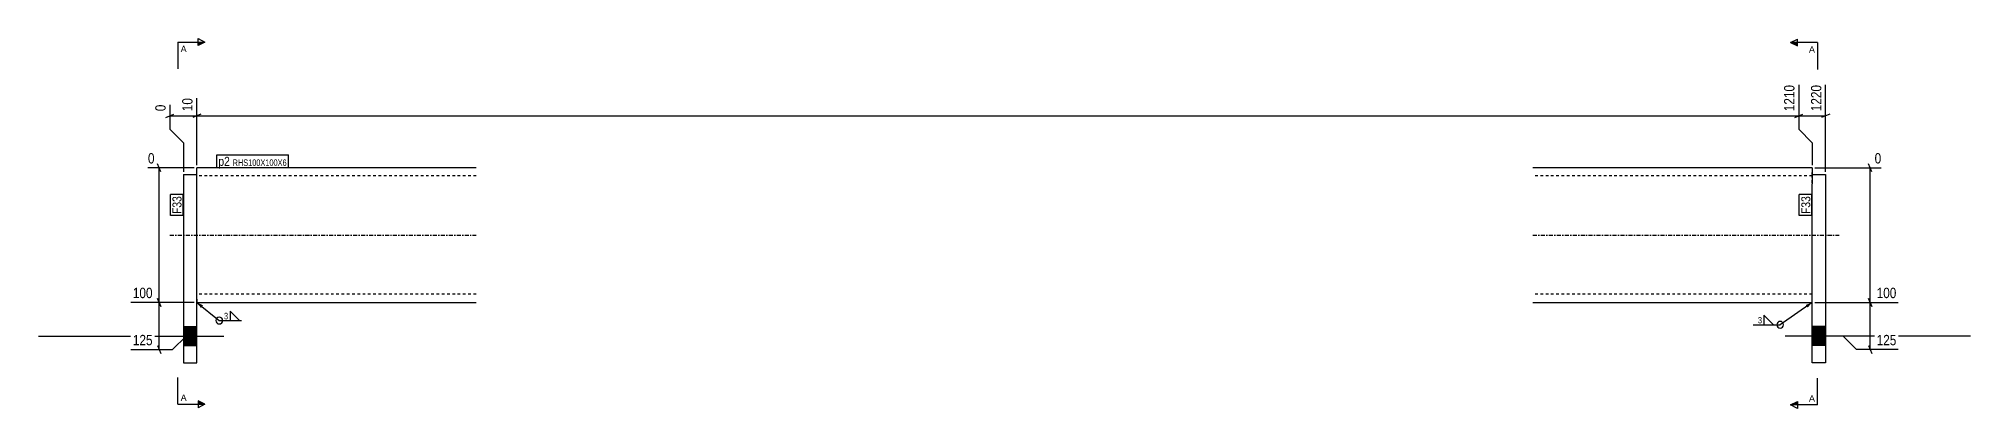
# Model space of a CAD drawing. Header units: millimetres. Extents: x 5 to 25454, y 2 to 538.
# Drawn here: x 5 to 1440, y 5 to 279 of the extents above; entities that cross this region are included whole.
import ezdxf

# ---------------------------------------------------------------- set-up
doc = ezdxf.new("R2010")
doc.units = ezdxf.units.MM
doc.linetypes.add('DXK_LINE_DOT2', pattern=[3.9198, 1.9599, -1.9599])
doc.linetypes.add('DXK_LINE_DOT3', pattern=[5.9187, 2.979, -0.9799, 0.9799, -0.9799])
for name, color, linetype in [('MÅLSÆTNING', 7, 'Continuous'), ('STÅL', 7, 'Continuous'), ('TEKST', 7, 'Continuous')]:
    doc.layers.add(name, color=color, linetype=linetype)
doc.styles.add('Arial', font='ARIAL.TTF', dxfattribs={"height": 0.2})
doc.styles.add('Arial Narrow', font='ARIALN.TTF', dxfattribs={"height": 0.2})

msp = doc.modelspace()

# ---------------------------------------------------------------- hatches: boundary and pattern name
at = {"layer": 'STÅL', "linetype": 'Continuous'}
for points in [[(122.3, 51.5), (122.3, 65.5), (112.3, 65.5), (112.3, 51.5)], [(122.3, 51.5), (122.3, 65.5), (112.3, 65.5), (112.3, 51.5)], [(1332.3, 51.5), (1332.3, 65.5), (1322.3, 65.5), (1322.3, 51.5)], [(1332.3, 51.5), (1332.3, 65.5), (1322.3, 65.5), (1322.3, 51.5)]]:
    msp.add_hatch(color=96, dxfattribs=at).paths.add_polyline_path(points)
at = {"layer": 'TEKST', "linetype": 'Continuous'}
for color, points in [(30, [(123.3, 274.4), (123.3, 276.9), (128.3, 276.9)]), (30, [(1311.3, 276.5), (1311.3, 274), (1306.3, 276.5)]), (3, [(125.4, 79.3), (122.3, 83.5), (127, 81.3)]), (3, [(1317.5, 81.6), (1322.3, 83.5), (1318.9, 79.6)]), (30, [(123.3, 7.8), (123.3, 10.3), (128.3, 7.8)]), (30, [(1311.3, 9.8), (1311.3, 7.3), (1306.3, 7.3)])]:
    msp.add_hatch(color=color, dxfattribs=at).paths.add_polyline_path(points)

# ---------------------------------------------------------------- linework, layer by layer
at = {"layer": 'MÅLSÆTNING', "color": 7, "linetype": 'Continuous'}
for p, q in [((1312.3, 245), (1312.3, 212.1)), ((1312.3, 245), (1312.3, 212.1)), ((1332.3, 180.5), (1332.3, 245)), ((102.3, 230.3), (102.3, 212.1)), ((122.3, 185.5), (122.3, 235.2)), ((122.3, 185.5), (122.3, 235.2)), ((99.3, 220.9), (105.3, 223.3)), ((102.3, 222.1), (122.3, 222.1)), ((125.3, 223.3), (119.3, 220.9)), ((125.3, 223.3), (119.3, 220.9)), ((122.3, 222.1), (1312.3, 222.1)), ((1309.3, 220.9), (1315.3, 223.3)), ((1312.3, 222.1), (1332.3, 222.1)), ((1335.3, 223.3), (1329.3, 220.9)), ((102.3, 212.1), (112.3, 202.1)), ((112.3, 202.1), (112.3, 180.5)), ((1312.3, 212.1), (1322.3, 202.1)), ((1312.3, 212.1), (1322.3, 202.1)), ((1322.3, 202.1), (1322.3, 185.5)), ((1322.3, 202.1), (1322.3, 185.5)), ((120.3, 183.5), (86, 183.5)), ((95.5, 180.5), (93.1, 186.5)), ((94.3, 83.5), (94.3, 183.5)), ((1324.3, 183.5), (1373.6, 183.5)), ((1366.5, 180.5), (1364.1, 186.5)), ((1365.3, 83.5), (1365.3, 183.5)), ((93.1, 86.5), (95.5, 80.5)), ((95.5, 80.5), (93.1, 86.5)), ((1364.1, 86.5), (1366.5, 80.5)), ((1366.5, 80.5), (1364.1, 86.5)), ((120.3, 83.5), (73.4, 83.5)), ((120.3, 83.5), (73.4, 83.5)), ((94.3, 48.5), (94.3, 83.5)), ((1324.3, 83.5), (1386.2, 83.5)), ((1324.3, 83.5), (1386.2, 83.5)), ((1365.3, 48.5), (1365.3, 83.5)), ((104.3, 48.5), (114.3, 58.5)), ((114.3, 58.5), (120.3, 58.5)), ((1345.3, 58.5), (1324.3, 58.5)), ((1355.3, 48.5), (1345.3, 58.5)), ((73.4, 48.5), (104.3, 48.5)), ((93.1, 51.5), (95.5, 45.5)), ((1386.2, 48.5), (1355.3, 48.5)), ((1364.1, 51.5), (1366.5, 45.5))]:
    msp.add_line(p, q, dxfattribs=at)
at = {"layer": 'STÅL', "color": 2, "linetype": 'Continuous'}
for p, q in [((112.3, 178.5), (122.3, 178.5)), ((112.3, 178.5), (112.3, 38.5)), ((329.8, 183.5), (122.3, 183.5)), ((122.3, 171.5), (122.3, 183.5)), ((1322.3, 183.5), (1114.8, 183.5)), ((1322.3, 183.5), (1322.3, 182.5)), ((1322.3, 182.5), (1322.3, 171.5)), ((1322.3, 178.5), (1332.3, 178.5)), ((1332.3, 178.5), (1332.3, 38.5)), ((122.3, 87), (122.3, 171.5)), ((1322.3, 86), (1322.3, 171.5)), ((122.3, 86), (122.3, 87)), ((122.3, 38.5), (122.3, 86)), ((122.3, 83.5), (329.8, 83.5)), ((1114.8, 83.5), (1322.3, 83.5)), ((1322.3, 38.5), (1322.3, 86)), ((112.3, 38.5), (122.3, 38.5)), ((1332.3, 38.5), (1322.3, 38.5))]:
    msp.add_line(p, q, dxfattribs=at)
at = {"layer": 'STÅL', "color": 7, "linetype": 'DXK_LINE_DOT2'}
for p, q in [((122.3, 86), (122.3, 178.5)), ((329.8, 177.5), (122.3, 177.5)), ((1322.3, 177.5), (1114.8, 177.5)), ((1322.3, 178.5), (1322.3, 179.9)), ((1322.3, 86), (1322.3, 178.5)), ((329.8, 89.5), (122.3, 89.5)), ((1322.3, 89.5), (1114.8, 89.5)), ((122.3, 86), (122.3, 83.5)), ((1322.3, 84.4), (1322.3, 86)), ((1322.3, 83.5), (1322.3, 84.4))]:
    msp.add_line(p, q, dxfattribs=at)
at = {"layer": 'STÅL', "color": 7, "linetype": 'DXK_LINE_DOT3'}
for p, q in [((102.3, 133.5), (329.8, 133.5)), ((1114.8, 133.5), (1342.3, 133.5))]:
    msp.add_line(p, q, dxfattribs=at)
at = {"layer": 'STÅL', "color": 96, "linetype": 'Continuous'}
for p, q in [((4.8, 58.5), (142.3, 58.5)), ((4.8, 58.5), (142.3, 58.5)), ((112.3, 65.5), (122.3, 65.5)), ((112.3, 65.5), (122.3, 65.5)), ((1439.8, 58.5), (1302.3, 58.5)), ((1439.8, 58.5), (1302.3, 58.5)), ((1332.3, 65.5), (1322.3, 65.5)), ((1332.3, 65.5), (1322.3, 65.5)), ((112.3, 51.5), (122.3, 51.5)), ((112.3, 51.5), (122.3, 51.5)), ((1332.3, 51.5), (1322.3, 51.5)), ((1332.3, 51.5), (1322.3, 51.5))]:
    msp.add_line(p, q, dxfattribs=at)
at = {"layer": 'TEKST', "color": 30, "linetype": 'Continuous'}
for p, q in [((123.3, 274.4), (123.3, 279.4)), ((123.3, 279.4), (128.3, 276.9)), ((128.3, 276.9), (123.3, 274.4)), ((1306.3, 276.5), (1311.3, 279)), ((1306.3, 276.5), (1311.3, 274)), ((1311.3, 274), (1311.3, 279)), ((128.3, 7.8), (123.3, 10.3)), ((123.3, 10.3), (123.3, 5.3)), ((128.3, 7.8), (123.3, 5.3)), ((1306.3, 7.3), (1311.3, 9.8)), ((1311.3, 4.8), (1306.3, 7.3)), ((1311.3, 9.8), (1311.3, 4.8))]:
    msp.add_line(p, q, dxfattribs=at)
at = {"layer": 'TEKST', "color": 3, "linetype": 'Continuous'}
msp.add_line((1322.3, 83.5), (1298.5, 66.9), dxfattribs=at)
for start, end in [(90, 270), (270, 90)]:
    msp.add_arc((1298.5, 66.9), 2.5, start, end, dxfattribs=at)

# ---------------------------------------------------------------- wipeouts: each hides what was drawn before it
at = {"color": 0, "linetype": 'Continuous'}
for points in [[(114.7, 269.4), (114.7, 274.4), (110.3, 274.4), (110.3, 269.4)], [(1324.3, 269), (1324.3, 274), (1319.9, 274), (1319.9, 269)], [(114.7, 10.3), (114.7, 15.3), (110.3, 15.3), (110.3, 10.3)], [(1324.3, 9.8), (1324.3, 14.8), (1319.9, 14.8), (1319.9, 9.8)]]:
    msp.add_wipeout(points, dxfattribs=at).dxf.layer = 'TEKST'
at = {"color": 0}
msp.add_wipeout([(1285.4, 67.5), (1285.4, 73.3), (1281.6, 73.3), (1281.6, 67.5)], dxfattribs=at).dxf.layer = 'TEKST'

# ---------------------------------------------------------------- next in the draw order: linework, layer by layer
at = {"layer": 'TEKST', "color": 7, "linetype": 'Continuous'}
for p, q in [((108.3, 276.9), (108.3, 256.9)), ((108.3, 276.9), (128.3, 276.9)), ((1326.3, 276.5), (1306.3, 276.5)), ((1326.3, 276.5), (1326.3, 256.5)), ((108.3, 7.8), (108.3, 27.8)), ((1326.3, 7.3), (1326.3, 27.3)), ((108.3, 7.8), (128.3, 7.8)), ((1326.3, 7.3), (1306.3, 7.3))]:
    msp.add_line(p, q, dxfattribs=at)
at = {"layer": 'TEKST', "color": 3, "linetype": 'Continuous'}
for p, q in [((1293.6, 66.9), (1286.5, 74.1)), ((1286.5, 74.1), (1286.5, 66.9)), ((1278.5, 66.9), (1298.5, 66.9)), ((1286.5, 66.9), (1293.6, 66.9))]:
    msp.add_line(p, q, dxfattribs=at)

# ---------------------------------------------------------------- next in the draw order: texts
at = {"layer": 'TEKST', "color": 3, "linetype": 'Continuous', "style": 'Arial'}
for p in [(110.3, 269.4), (1319.9, 269), (110.3, 10.3), (1319.9, 9.8)]:
    msp.add_text('A', height=4.78, dxfattribs=at).set_placement(p)
at = {"layer": 'TEKST', "color": 3, "style": 'Arial Narrow'}
msp.add_text('3', height=4.77, dxfattribs=at).set_placement((1282, 67.9))

# ---------------------------------------------------------------- next in the draw order: wipeouts: each hides what was drawn before it
at = {"color": 0, "linetype": 'Continuous'}
for points in [[(1330.7, 246.6), (1319.5, 246.6), (1319.5, 223.9), (1330.7, 223.9)], [(100.7, 231.9), (89.5, 231.9), (89.5, 223.9), (100.7, 223.9)], [(120.7, 236.8), (109.5, 236.8), (109.5, 223.9), (120.7, 223.9)], [(92.5, 185.1), (92.5, 196.3), (84.4, 196.3), (84.4, 185.1)], [(1375.2, 185.1), (1375.2, 196.3), (1367.1, 196.3), (1367.1, 185.1)], [(91, 85.1), (91, 96.3), (73.2, 96.3), (73.2, 85.1)], [(1386.4, 85.1), (1386.4, 96.3), (1368.6, 96.3), (1368.6, 85.1)], [(91, 50.1), (91, 61.3), (73.2, 61.3), (73.2, 50.1)], [(1386.4, 50.1), (1386.4, 61.3), (1368.6, 61.3), (1368.6, 50.1)]]:
    msp.add_wipeout(points, dxfattribs=at).dxf.layer = 'MÅLSÆTNING'
at = {"color": 0}
for points in [[(146.8, 184.9), (146.8, 191.9), (138.3, 191.9), (138.3, 184.9)], [(110.9, 162.5), (103.9, 162.5), (103.9, 149.2), (110.9, 149.2)], [(1320.9, 162.5), (1313.9, 162.5), (1313.9, 149.2), (1320.9, 149.2)], [(146, 70.6), (146, 76.4), (142.1, 76.4), (142.1, 70.6)]]:
    msp.add_wipeout(points, dxfattribs=at).dxf.layer = 'TEKST'

# ---------------------------------------------------------------- next in the draw order: linework, layer by layer
at = {"layer": 'MÅLSÆTNING', "color": 7, "linetype": 'Continuous'}
msp.add_line((1309.3, 220.9), (1315.3, 223.3), dxfattribs=at)
at = {"layer": 'TEKST', "color": 3, "linetype": 'Continuous'}
for p, q in [((122.3, 83.5), (139, 70)), ((154.1, 70), (147, 77.1)), ((147, 77.1), (147, 70)), ((139, 70), (155.6, 70)), ((147, 70), (154.1, 70))]:
    msp.add_line(p, q, dxfattribs=at)
for start, end in [(90, 270), (270, 90)]:
    msp.add_arc((139, 70), 2.5, start, end, dxfattribs=at)

# ---------------------------------------------------------------- next in the draw order: texts
at = {"layer": 'MÅLSÆTNING', "color": 3, "linetype": 'Continuous', "style": 'Arial Narrow'}
for s, p in [('1220', (1329.1, 225.5)), ('0', (99.1, 225.5)), ('10', (119.1, 225.5))]:
    msp.add_text(s, height=7.64, rotation=90.0002, dxfattribs=at).set_placement(p)
for s, p in [('0', (86, 186.7)), ('0', (1368.7, 186.7)), ('100', (74.8, 86.7)), ('100', (1370.2, 86.7)), ('125', (74.8, 51.7)), ('125', (1370.2, 51.7))]:
    msp.add_text(s, height=7.64, dxfattribs=at).set_placement(p)
at = {"layer": 'TEKST', "color": 3, "style": 'Arial Narrow'}
msp.add_text('3', height=4.77, dxfattribs=at).set_placement((142.5, 71))

# ---------------------------------------------------------------- next in the draw order: wipeouts: each hides what was drawn before it
at = {"color": 0}
for points in [[(146.8, 184.9), (146.8, 191.9), (138.3, 191.9), (138.3, 184.9)], [(110.9, 162.5), (103.9, 162.5), (103.9, 149.2), (110.9, 149.2)], [(1320.9, 162.5), (1313.9, 162.5), (1313.9, 149.2), (1320.9, 149.2)]]:
    msp.add_wipeout(points, dxfattribs=at).dxf.layer = 'TEKST'

# ---------------------------------------------------------------- next in the draw order: linework, layer by layer
at = {"layer": 'TEKST', "color": 7, "linetype": 'Continuous'}
for p, q in [((137.1, 183.7), (137.1, 193.1)), ((102.7, 148), (102.7, 163.7)), ((112.1, 163.7), (102.7, 163.7)), ((112.1, 148), (112.1, 163.7)), ((1312.7, 148), (1312.7, 163.7)), ((1322.1, 163.7), (1312.7, 163.7)), ((1322.1, 148), (1322.1, 163.7)), ((112.1, 148), (102.7, 148)), ((1322.1, 148), (1312.7, 148))]:
    msp.add_line(p, q, dxfattribs=at)

# ---------------------------------------------------------------- next in the draw order: texts
at = {"layer": 'TEKST', "color": 3, "style": 'Arial Narrow'}
for p in [(110.9, 149.2), (1320.9, 149.2)]:
    msp.add_text('F33', height=6.68, rotation=90.0002, dxfattribs=at).set_placement(p)

# ---------------------------------------------------------------- next in the draw order: wipeouts: each hides what was drawn before it
at = {"color": 0, "linetype": 'Continuous'}
msp.add_wipeout([(1310.7, 246.6), (1299.5, 246.6), (1299.5, 223.9), (1310.7, 223.9)], dxfattribs=at).dxf.layer = 'MÅLSÆTNING'
at = {"color": 0}
msp.add_wipeout([(189.1, 184.9), (189.1, 189.9), (148.9, 189.9), (148.9, 184.9)], dxfattribs=at).dxf.layer = 'TEKST'

# ---------------------------------------------------------------- next in the draw order: texts
at = {"layer": 'MÅLSÆTNING', "color": 3, "linetype": 'Continuous', "style": 'Arial Narrow'}
msp.add_text('1210', height=7.64, rotation=90.0002, dxfattribs=at).set_placement((1309.1, 225.5))

# ---------------------------------------------------------------- next in the draw order: wipeouts: each hides what was drawn before it
at = {"color": 0}
msp.add_wipeout([(189.1, 184.9), (189.1, 189.9), (148.9, 189.9), (148.9, 184.9)], dxfattribs=at).dxf.layer = 'TEKST'

# ---------------------------------------------------------------- next in the draw order: linework, layer by layer
at = {"layer": 'TEKST', "color": 7, "linetype": 'Continuous'}
for p, q in [((137.1, 193.1), (190.3, 193.1)), ((190.3, 183.7), (190.3, 193.1)), ((137.1, 183.7), (190.3, 183.7))]:
    msp.add_line(p, q, dxfattribs=at)

# ---------------------------------------------------------------- next in the draw order: texts
at = {"layer": 'TEKST', "color": 3, "style": 'Arial Narrow'}
for s, height, p in [('p2', 6.68, (138.3, 184.9)), ('RHS100X100X6', 4.772, (148.9, 184.9))]:
    msp.add_text(s, height=height, dxfattribs=at).set_placement(p)

doc.saveas('drawing.dxf')
